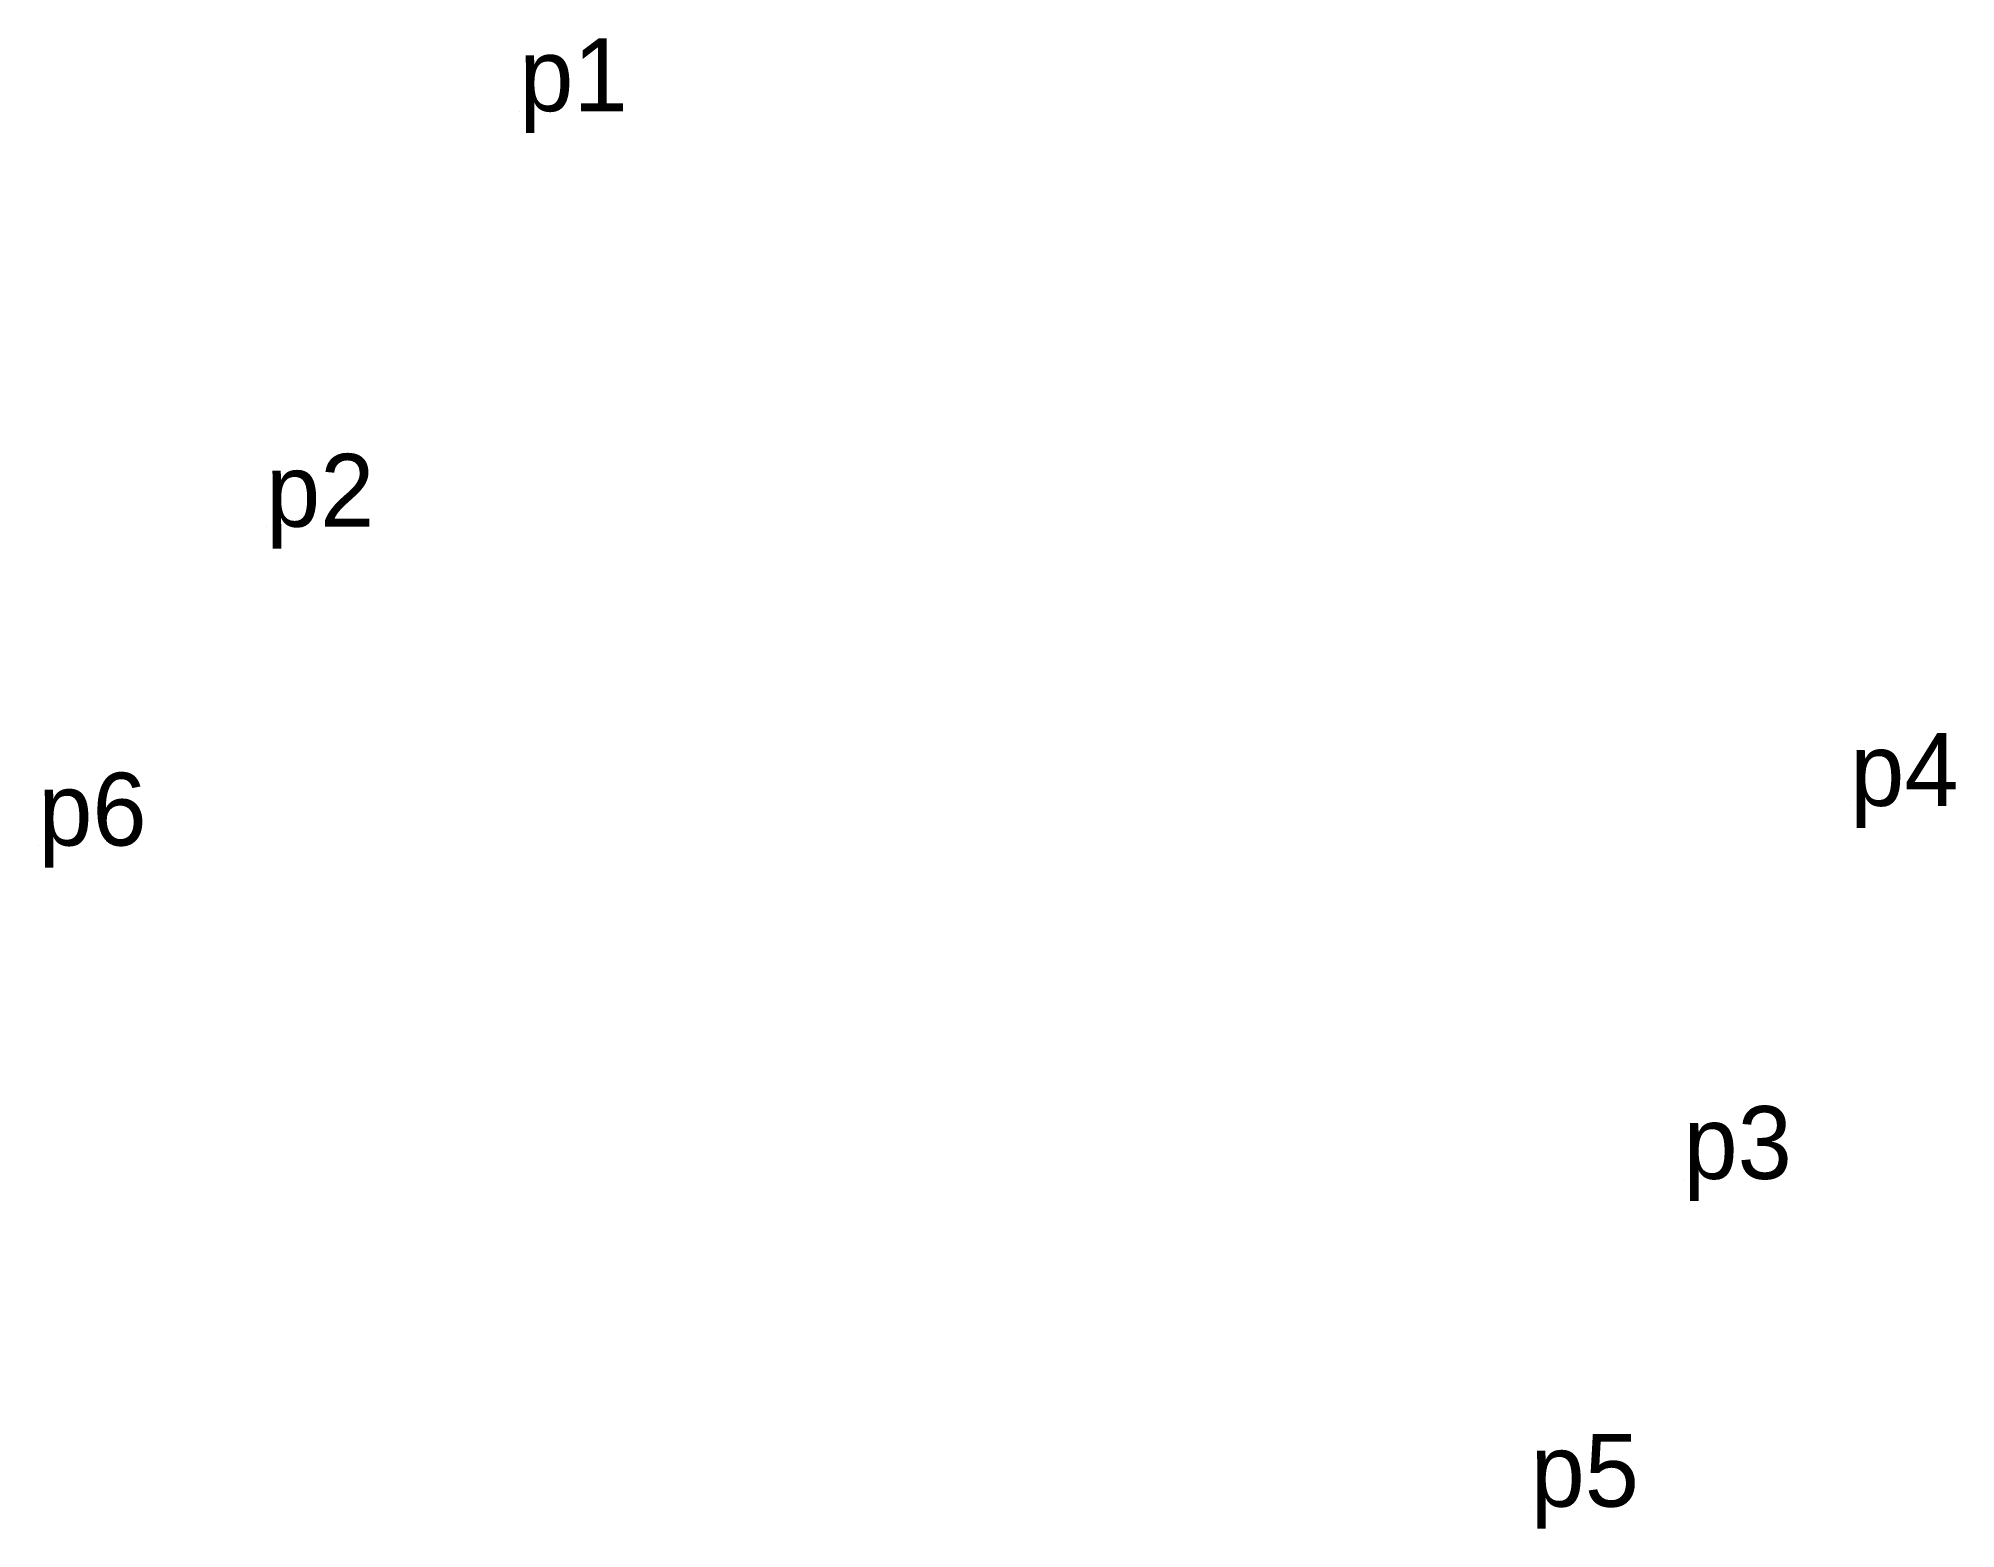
# Model space of a CAD drawing. Extents: x 536455 to 552087, y 1837743 to 1853843.
# Drawn here: x 552039.6 to 552087, y 1839121.06 to 1839157.89 of the extents above; entities that cross this region are included whole.
import ezdxf

# ---------------------------------------------------------------- set-up
doc = ezdxf.new("R2010")
doc.units = 0
doc.layers.add('MocDinhThua', color=7, linetype='Continuous')
doc.layers.add('TenChuLanCan', color=7, linetype='Continuous')

msp = doc.modelspace()

# ---------------------------------------------------------------- texts
at = {"layer": 'TenChuLanCan'}
for s, p in [('p1', (552051.49, 1839156.09)), ('p1', (552051.49, 1839156.09)), ('p1', (552051.49, 1839156.09)), ('p2', (552045.23, 1839145.82)), ('p2', (552045.23, 1839145.82)), ('p2', (552045.23, 1839145.82)), ('p4', (552084.39, 1839138.92)), ('p4', (552084.39, 1839138.92)), ('p4', (552084.39, 1839138.92)), ('p6', (552039.6, 1839137.94)), ('p6', (552039.6, 1839137.94)), ('p6', (552039.6, 1839137.94)), ('p3', (552080.27, 1839129.7)), ('p3', (552080.27, 1839129.7)), ('p3', (552080.27, 1839129.7)), ('p5', (552076.49, 1839121.6)), ('p5', (552076.49, 1839121.6)), ('p5', (552076.49, 1839121.6))]:
    msp.add_text(s, height=1.8, dxfattribs=at).set_placement(p)

# ---------------------------------------------------------------- linework, layer by layer
at = {"layer": 'MocDinhThua'}
for p, q in [((552051.493, 1839156.093), (552051.493, 1839156.093)), ((552051.493, 1839156.093), (552051.493, 1839156.093)), ((552051.493, 1839156.093), (552051.493, 1839156.093)), ((552045.232, 1839145.822), (552045.232, 1839145.822)), ((552045.232, 1839145.822), (552045.232, 1839145.822)), ((552045.232, 1839145.822), (552045.232, 1839145.822)), ((552084.392, 1839138.925), (552084.392, 1839138.925)), ((552084.392, 1839138.925), (552084.392, 1839138.925)), ((552084.392, 1839138.925), (552084.392, 1839138.925)), ((552039.601, 1839137.942), (552039.601, 1839137.942)), ((552039.601, 1839137.942), (552039.601, 1839137.942)), ((552039.601, 1839137.942), (552039.601, 1839137.942)), ((552080.271, 1839129.698), (552080.271, 1839129.698)), ((552080.271, 1839129.698), (552080.271, 1839129.698)), ((552080.271, 1839129.698), (552080.271, 1839129.698)), ((552076.492, 1839121.597), (552076.492, 1839121.597)), ((552076.492, 1839121.597), (552076.492, 1839121.597)), ((552076.492, 1839121.597), (552076.492, 1839121.597))]:
    msp.add_line(p, q, dxfattribs=at)

msp.set_redraw_order([(e.dxf.handle, doc.entitydb.next_handle()) for e in msp.query("TEXT MTEXT ATTDEF DIMENSION ARC_DIMENSION")])  # texts and dimensions are drawn at this point

doc.saveas('drawing.dxf')
